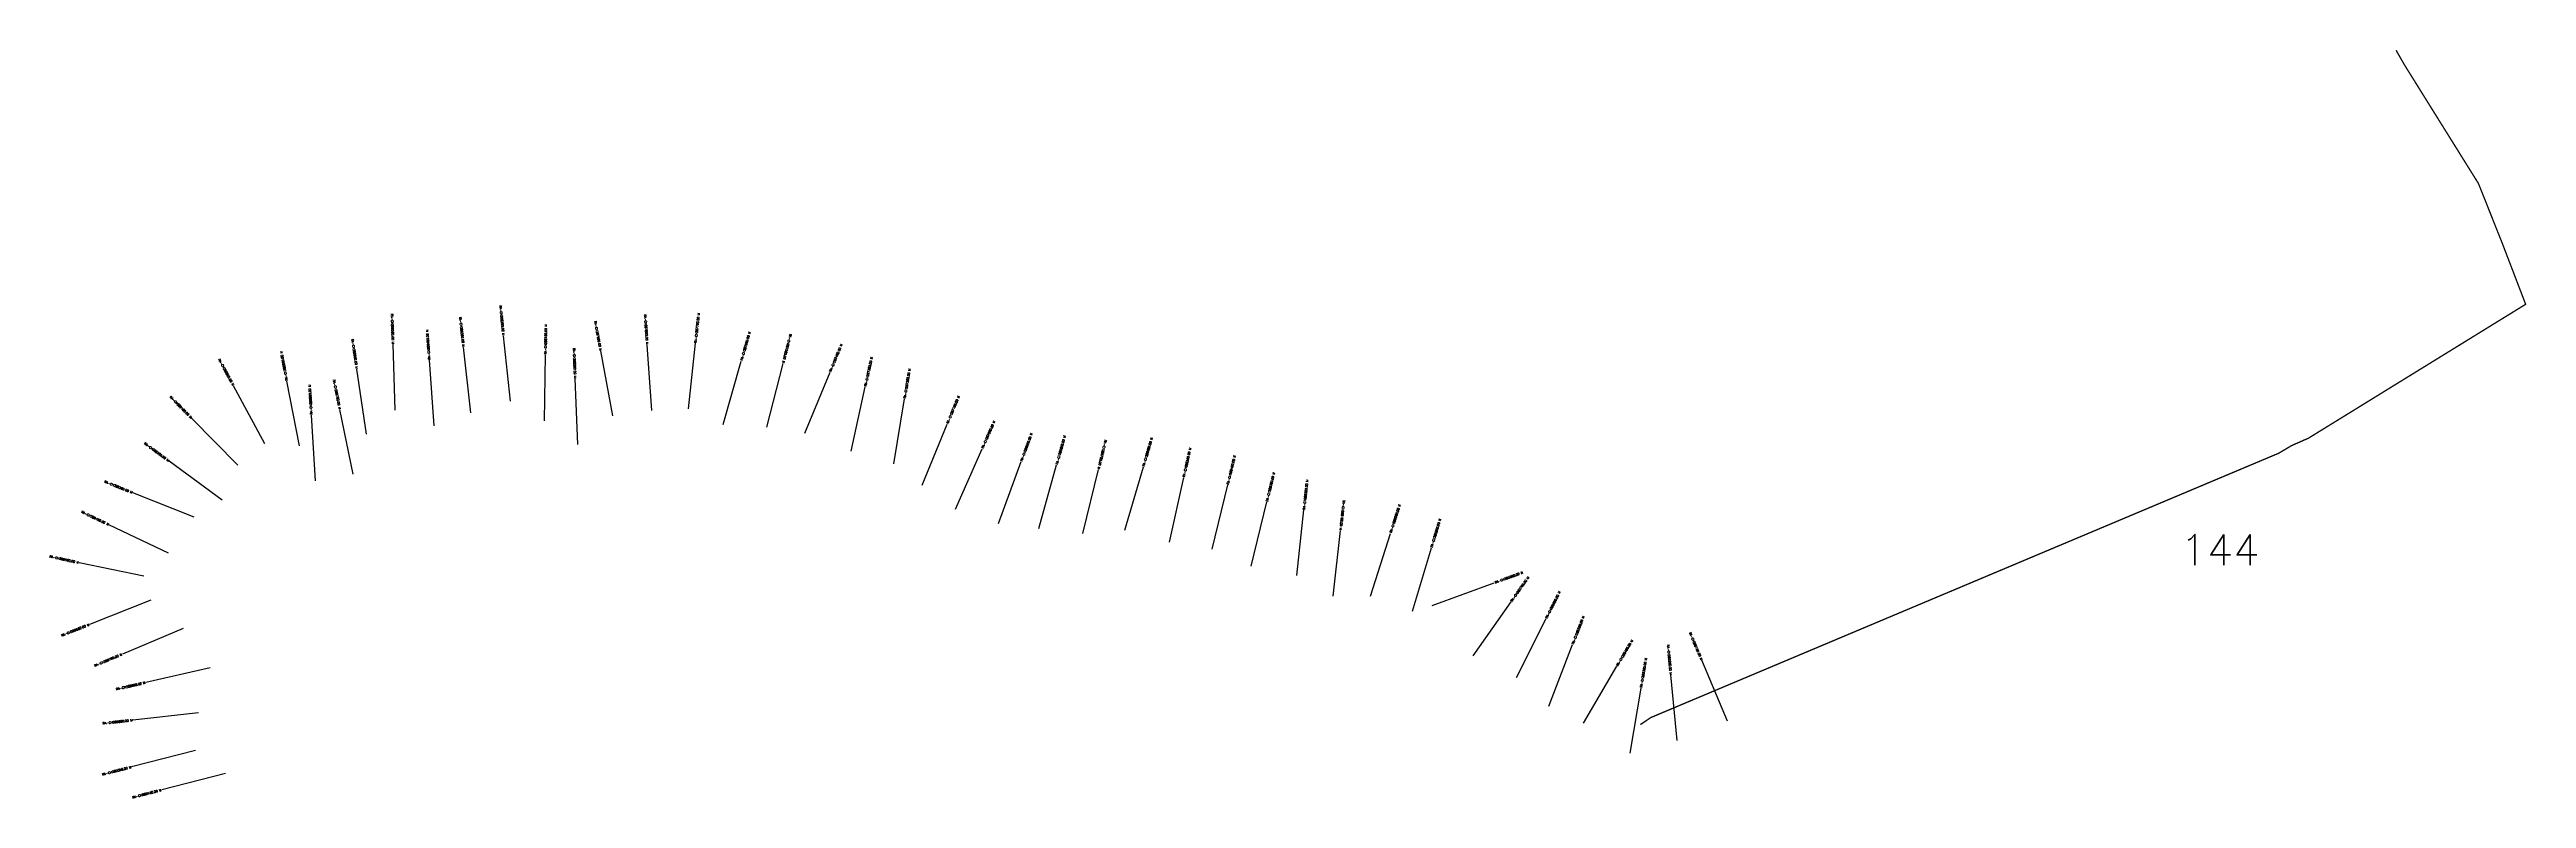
# Model space of a CAD drawing. Header units: metres. Extents: x 281616 to 293162, y 2019205 to 2023667.
# Drawn here: x 281636 to 287266, y 2021964 to 2023667 of the extents above; entities that cross this region are included whole.
import ezdxf
from ezdxf.enums import TextEntityAlignment as Align

# ---------------------------------------------------------------- set-up
doc = ezdxf.new("R2010")
doc.units = ezdxf.units.M
for name, color, linetype in [('CS', 134, 'Continuous'), ('CSMark', 6, 'Continuous'), ('NATURALLY PROTECTED', 3, 'Continuous')]:
    doc.layers.add(name, color=color, linetype=linetype)
doc.styles.get("Standard").update_dxf_attribs({"font": 'simplex.shx'})

msp = doc.modelspace()

# ---------------------------------------------------------------- linework, layer by layer
at = {"layer": 'CS'}
for p, q in [((282422, 2022846.8), (282416.9, 2022996.7)), ((282594.1, 2022841.2), (282577.3, 2022990.3)), ((282683.9, 2022867.1), (282668.2, 2023016.3)), ((283005.2, 2022846.1), (282994.7, 2022995.7)), ((283088.2, 2022849.9), (283104.3, 2022999)), ((282356.9, 2022792.1), (282334.8, 2022940.5)), ((282510.7, 2022811.5), (282499.5, 2022961.1)), ((282761, 2022823), (282763.3, 2022973)), ((282916.3, 2022834.1), (282889, 2022981.6)), ((283167.1, 2022814.5), (283208.5, 2022958.7)), ((283266.3, 2022808), (283303.5, 2022953.3)), ((283352.8, 2022794.6), (283410.1, 2022933.3)), ((282125.6, 2022770.6), (282054.3, 2022902.6)), ((282204.2, 2022766), (282175.7, 2022913.2)), ((282837.2, 2022769), (282831.1, 2022918.8)), ((283458.3, 2022753.8), (283490.3, 2022900.3)), ((282064.5, 2022721.9), (281959.2, 2022828.7)), ((282240.8, 2022686.2), (282231.5, 2022835.9)), ((282326.1, 2022701.4), (282296.3, 2022848.4)), ((283555.2, 2022724.9), (283579.7, 2022872.9)), ((283619.3, 2022676.8), (283676.5, 2022815.5)), ((282028.9, 2022642.6), (281907.8, 2022731.2)), ((283695.4, 2022621.9), (283755.9, 2022759.2)), ((283793, 2022589.2), (283844.7, 2022730)), ((283885, 2022578.1), (283925.2, 2022722.6)), ((283985, 2022566.5), (284020.5, 2022712.3)), ((284080.4, 2022574.1), (284122.3, 2022718.1)), ((281964.6, 2022603.9), (281825.2, 2022659.3)), ((284181.9, 2022547.3), (284214, 2022693.8)), ((284278.8, 2022531.1), (284314, 2022676.9)), ((284367.7, 2022492.6), (284403, 2022638.4)), ((284471, 2022471), (284487.3, 2022620.1)), ((281906.9, 2022522.3), (281771.3, 2022586.4)), ((284554.1, 2022424.4), (284570.7, 2022573.5)), ((284638.4, 2022423.9), (284684, 2022566.8)), ((281850.3, 2022469.3), (281703.5, 2022500.3)), ((284734, 2022390.4), (284777, 2022534.1)), ((284779.1, 2022403.1), (284920, 2022454.5)), ((281866.7, 2022415.3), (281727.3, 2022360)), ((284872, 2022288.6), (284958, 2022411.5)), ((284970.1, 2022239.2), (285037.7, 2022373.1)), ((281939.8, 2022351), (281801.7, 2022292.6)), ((285044, 2022174.2), (285098, 2022314.2)), ((282001, 2022260.9), (281854.7, 2022227.8)), ((285122.9, 2022135.6), (285198.7, 2022265)), ((285449.7, 2022140.1), (285391.5, 2022278.4)), ((285228.8, 2022067.4), (285253.4, 2022215.3)), ((285335.4, 2022095.8), (285321.4, 2022245.1)), ((281974.9, 2022158.7), (281825.8, 2022142.4)), ((281968, 2022073.6), (281822.8, 2022036)), ((282036.4, 2022021.2), (281891.2, 2021983.8))]:
    msp.add_line(p, q, dxfattribs=at)
at = {"layer": 'NATURALLY PROTECTED', "const_width": 3, "flags": 128}
msp.add_lwpolyline([(286969.6, 2023665.3), (286989.1, 2023631.2), (287083.6, 2023479.6), (287156.9, 2023362.1), (287211, 2023226.2), (287264.1, 2023087.7), (286770.4, 2022783.3), (286732.4, 2022766.6), (286702.6, 2022749), (285276.1, 2022148.4), (285251.9, 2022132.2)], dxfattribs=at)

# ---------------------------------------------------------------- texts
at = {"insert": (286479.3, 2022564.7), "char_height": 70, "attachment_point": 1}
msp.add_mtext_dynamic_manual_height_columns('144', width=95.172, gutter_width=1, heights=[0], dxfattribs=at)
at = {"layer": 'CSMark'}
for s, rotation, p in [('RA-CH288560.00 M', 271.9289, (282416.9, 2022997.7)), ('RA-CH288360.00 M', 276.4237, (282577.2, 2022991.3)), ('RA-CH288260.00 M', 276.0033, (282668.1, 2023017.3)), ('RA-CH287960.00 M', 280.4828, (282888.8, 2022982.5)), ('RA-CH287860.00 M', 274.0042, (282994.7, 2022996.7)), ('RA-CH288660.00 M', 278.4496, (282334.7, 2022941.5)), ('RA-CH287560.00 M', 255.6277, (283303.8, 2022954.3)), ('RA-CH289060.00 M', 298.3767, (282053.8, 2022903.4)), ('RA-CH288060.00 M', 272.3463, (282831, 2022919.8)), ('RA-CH289160.00 M', 314.6087, (281958.5, 2022829.4)), ('RA-CH288760.00 M', 281.4503, (282296.1, 2022849.4)), ('RA-CH289260.00 M', 323.8045, (281907, 2022731.8)), ('RA-CH286760.00 M', 256.3322, (284020.7, 2022713.3)), ('RA-CH289360.00 M', 338.3116, (281824.3, 2022659.7)), ('RA-CH289460.00 M', 334.6795, (281770.4, 2022586.9)), ('RA-CH286160.00 M', 263.6646, (284570.8, 2022574.5)), ('RA-CH289560.00 M', 348.0721, (281702.6, 2022500.5)), ('RA-CH289660.00 M', 21.6593, (281726.4, 2022359.6)), ('RA-CH285260.00 M', 275.3309, (285321.3, 2022246.1)), ('RA-CH285160.00 M', 292.8323, (285391.1, 2022279.3)), ('RA-CH289760.00 M', 22.9329, (281800.7, 2022292.2)), ('RA-CH289860.00 M', 12.734, (281853.7, 2022227.6)), ('RA-CH289960.00 M', 6.2303, (281824.8, 2022142.3)), ('RA-CH290060.00 M', 14.5194, (281821.8, 2022035.8)), ('RA-CH290160.00 M', 14.4615, (281890.2, 2021983.5))]:
    msp.add_text(s, height=5, rotation=rotation, dxfattribs=at).set_placement(p, align=Align.MIDDLE_RIGHT)
for s, rotation, p in [('RA-CH287760.00 M', 83.8331, (283104.4, 2023000)), ('RA-CH288460.00 M', 94.2975, (282499.4, 2022962.1)), ('RA-CH288160.00 M', 89.1155, (282763.3, 2022974)), ('RA-CH287660.00 M', 73.9731, (283208.8, 2022959.7)), ('RA-CH287460.00 M', 67.5478, (283410.5, 2022934.2)), ('RA-CH288960.00 M', 100.9628, (282175.5, 2022914.2)), ('RA-CH287360.00 M', 77.6806, (283490.5, 2022901.3)), ('RA-CH287260.00 M', 80.607, (283579.8, 2022873.9)), ('RA-CH288860.00 M', 93.5554, (282231.4, 2022836.9)), ('RA-CH287160.00 M', 67.5959, (283676.9, 2022816.4)), ('RA-CH287060.00 M', 66.2096, (283756.3, 2022760.1)), ('RA-CH286960.00 M', 69.8406, (283845, 2022731)), ('RA-CH286860.00 M', 74.4317, (283925.5, 2022723.6)), ('RA-CH286660.00 M', 73.781, (284122.5, 2022719.1)), ('RA-CH286560.00 M', 77.6644, (284214.2, 2022694.8)), ('RA-CH286460.00 M', 76.4291, (284314.2, 2022677.9)), ('RA-CH286360.00 M', 76.3685, (284403.2, 2022639.3)), ('RA-CH286260.00 M', 83.7619, (284487.4, 2022621.1)), ('RA-CH286060.00 M', 72.3096, (284684.3, 2022567.8)), ('RA-CH285960.00 M', 73.3398, (284777.3, 2022535)), ('RA-CH285860.00 M', 20.0592, (284921, 2022454.9)), ('RA-CH285760.00 M', 55.0092, (284958.6, 2022412.3)), ('RA-CH285660.00 M', 63.2321, (285038.1, 2022374)), ('RA-CH285560.00 M', 68.8991, (285098.4, 2022315.1)), ('RA-CH285460.00 M', 59.6183, (285199.2, 2022265.9)), ('RA-CH285360.00 M', 80.5696, (285253.6, 2022216.3))]:
    msp.add_text(s, height=5, rotation=rotation, dxfattribs=at).set_placement(p, align=Align.MIDDLE_LEFT)

doc.saveas('drawing.dxf')
